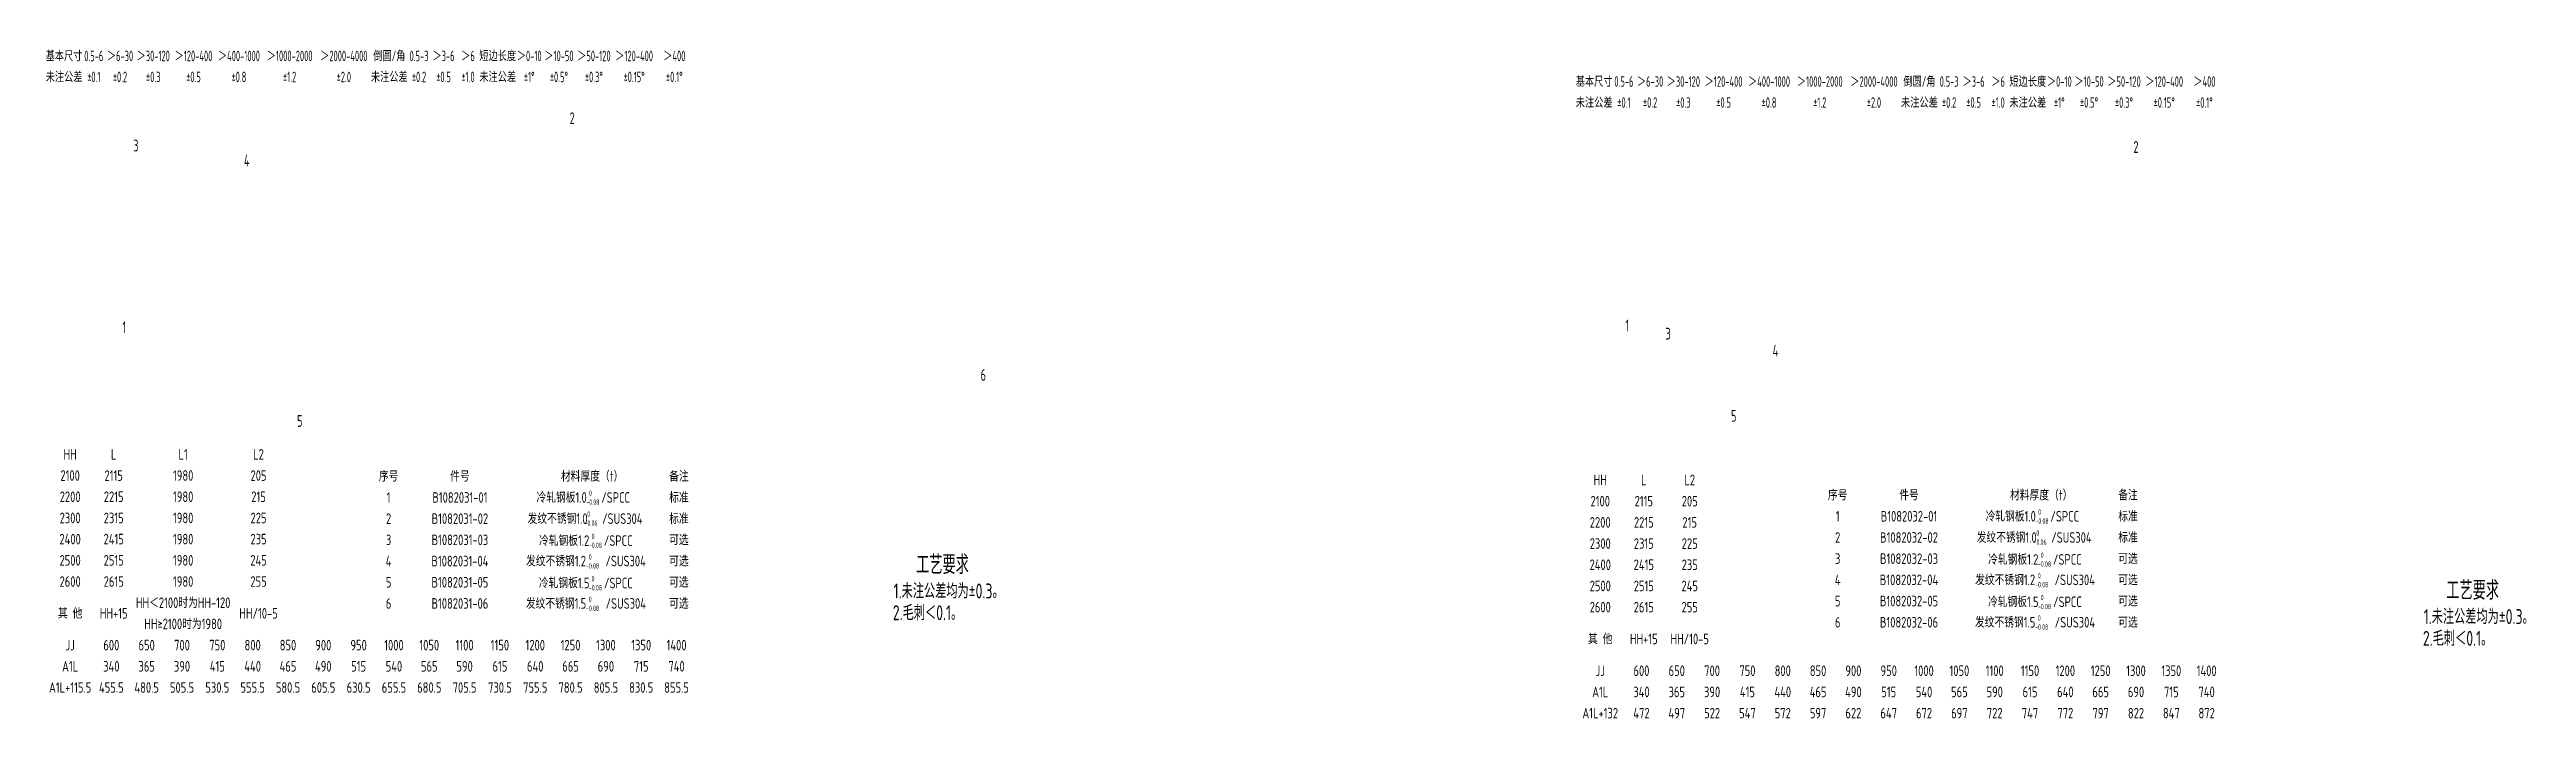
# Model space of a CAD drawing. Header units: inches. Extents: x 14216 to 120088, y -29410 to 23559.
# Drawn here: x 18541 to 24852, y -18978 to -17274 of the extents above; entities that cross this region are included whole.
import ezdxf
from ezdxf.enums import TextEntityAlignment as Align

# ---------------------------------------------------------------- set-up
doc = ezdxf.new("R2010")
doc.units = ezdxf.units.IN
doc.header["$LTSCALE"] = 0.3
doc.header["$MEASUREMENT"] = 0
doc.layers.add('2', color=2, linetype='Continuous')
doc.layers.add('2细实线', color=2, linetype='Continuous')
doc.layers.add('粗实线', color=7, linetype='Continuous', lineweight=30)
doc.styles.add('HZ', font='isocp2.shx', dxfattribs={"width": 0.7, "bigfont": 'hztxt.shx'})

msp = doc.modelspace()

# ---------------------------------------------------------------- texts
at = {"layer": '2', "color": 4, "style": 'HZ', "width": 0.7}
for s, p in [('2', (19865.995, -17463.705)), ('3', (18754.004, -17533.259)), ('4', (19036.243, -17571.23)), ('2', (23850.205, -17536.909)), ('1', (18726.601, -17996.276)), ('1', (22555.876, -17991.615)), ('3', (22658.003, -18012.621)), ('4', (22930.885, -18055.524)), ('6', (20912.927, -18117.72)), ('5', (19171.46, -18234.974)), ('5', (22825.023, -18221.981))]:
    msp.add_text(s, height=30, dxfattribs=at).set_placement(p)
at = {"layer": '2', "style": 'HZ', "width": 0.8}
for s, p in [('HH', (18593.243, -18304.946)), ('L', (18704.243, -18304.946)), ('L1', (18881.243, -18304.946)), ('L2', (19073.243, -18304.946)), ('2100', (18593.243, -18358.946)), ('2115', (18704.243, -18358.946)), ('1980', (18881.243, -18358.946)), ('205', (19073.243, -18358.946)), ('序号', (19404.635, -18360.798)), ('件号', (19586.309, -18360.798)), ('材料厚度（t）', (19923.195, -18360.798)), ('备注', (20144.257, -18360.798)), ('HH', (22491.66, -18370.2)), ('L', (22602.66, -18370.2)), ('L2', (22719.66, -18370.2)), ('2200', (18593.243, -18412.946)), ('2215', (18704.243, -18412.946)), ('1980', (18881.243, -18412.946)), ('215', (19073.243, -18412.946)), ('1', (19404.635, -18414.798)), ('B1082031-01', (19586.309, -18414.798)), ('冷轧钢板1.0   /SPCC', (19900.469, -18414.798)), ('标准', (20144.257, -18414.798)), ('2100', (22491.66, -18424.2)), ('2115', (22602.66, -18424.2)), ('205', (22719.66, -18424.2)), ('序号', (23096.681, -18408.712)), ('件号', (23278.356, -18408.712)), ('材料厚度（t）', (23615.241, -18408.712)), ('备注', (23836.303, -18408.712)), ('2300', (18593.243, -18466.946)), ('2315', (18704.243, -18466.946)), ('1980', (18881.243, -18466.946)), ('225', (19073.243, -18466.946)), ('2', (19404.635, -18468.798)), ('B1082031-02', (19586.309, -18468.798)), ('发纹不锈钢1.0   /SUS304 ', (19911.284, -18468.798)), ('标准', (20144.257, -18468.798)), ('2200', (22491.66, -18478.2)), ('2215', (22602.66, -18478.2)), ('215', (22719.66, -18478.2)), ('1', (23096.681, -18462.712)), ('B1082032-01', (23278.356, -18462.712)), ('冷轧钢板1.0   /SPCC', (23592.515, -18462.712)), ('标准', (23836.303, -18462.712)), ('2400', (18593.243, -18520.946)), ('2415', (18704.243, -18520.946)), ('1980', (18881.243, -18520.946)), ('235', (19073.243, -18520.946)), ('3', (19404.635, -18522.798)), ('B1082031-03', (19586.309, -18522.798)), ('冷轧钢板1.2   /SPCC', (19907.013, -18524.737)), ('可选', (20144.257, -18522.798)), ('2300', (22491.66, -18532.2)), ('2315', (22602.66, -18532.2)), ('225', (22719.66, -18532.2)), ('2', (23096.681, -18516.712)), ('B1082032-02', (23278.356, -18516.712)), ('发纹不锈钢1.0   /SUS304 ', (23603.33, -18516.712)), ('标准', (23836.303, -18516.712)), ('2500', (18593.243, -18574.946)), ('2600', (18593.243, -18628.946)), ('2515', (18704.243, -18574.946)), ('2615', (18704.243, -18628.946)), ('1980', (18881.243, -18574.946)), ('1980', (18881.243, -18628.946)), ('245', (19073.243, -18574.946)), ('255', (19073.243, -18628.946)), ('4', (19404.635, -18576.798)), ('B1082031-04', (19586.309, -18576.798)), ('发纹不锈钢1.2    /SUS304 ', (19913.528, -18576.798)), ('冷轧钢板1.5   /SPCC', (19907.013, -18632.737)), ('可选', (20144.257, -18576.798)), ('可选', (20144.257, -18630.798)), ('2400', (22491.66, -18586.2)), ('2415', (22602.66, -18586.2)), ('235', (22719.66, -18586.2)), ('4', (23096.681, -18624.712)), ('3', (23096.681, -18570.712)), ('B1082032-04', (23278.356, -18624.712)), ('B1082032-03', (23278.356, -18570.712)), ('发纹不锈钢1.2    /SUS304 ', (23605.574, -18624.712)), ('冷轧钢板1.2   /SPCC', (23599.059, -18572.651)), ('可选', (23836.303, -18570.712)), ('可选', (23836.303, -18624.712)), ('HH＜2100时为HH-120', (18881.243, -18682.946)), ('5', (19404.635, -18630.798)), ('6', (19404.635, -18684.798)), ('B1082031-05', (19586.309, -18630.798)), ('B1082031-06', (19586.309, -18684.798)), ('发纹不锈钢1.5    /SUS304 ', (19913.528, -18684.798)), ('可选', (20144.257, -18684.798)), ('2500', (22491.66, -18640.2)), ('2515', (22602.66, -18640.2)), ('245', (22719.66, -18640.2)), ('5', (23096.681, -18678.712)), ('B1082032-05', (23278.356, -18678.712)), ('冷轧钢板1.5   /SPCC', (23599.059, -18680.651)), ('可选', (23836.303, -18678.712)), ('其 他', (18593.243, -18709.946)), ('HH+15', (18704.243, -18709.946)), ('HH≥2100时为1980', (18881.243, -18736.946)), ('HH/10-5', (19073.243, -18709.946)), ('2600', (22491.66, -18694.2)), ('2615', (22602.66, -18694.2)), ('255', (22719.66, -18694.2)), ('6', (23096.681, -18732.712)), ('B1082032-06', (23278.356, -18732.712)), ('发纹不锈钢1.5    /SUS304 ', (23605.574, -18732.712)), ('可选', (23836.303, -18732.712)), ('其 他', (22491.66, -18775.2)), ('HH+15', (22602.66, -18775.2)), ('HH/10-5', (22719.66, -18775.2))]:
    msp.add_text(s, height=27, dxfattribs=at).set_placement(p, align=Align.MIDDLE_CENTER)
at = {"layer": '2', "color": 6, "style": 'HZ', "width": 0.75}
for s, p in [('1.未注公差均为±0.3。', (20691.315, -18672.028)), ('2.毛刺＜0.1。', (20689.169, -18727.423)), ('1.未注公差均为±0.3。', (24589.732, -18737.281)), ('2.毛刺＜0.1。', (24587.586, -18792.677))]:
    msp.add_text(s, height=38, dxfattribs=at).set_placement(p)
at = {"layer": '2', "char_height": 13.728, "attachment_point": 1, "style": 'HZ'}
for s, insert in [(' 0\\P-0.08', (19908.577, -18396.946)), (' 0\\P-0.06', (19903.97, -18450.463)), (' 0\\P-0.08', (23600.623, -18444.86)), (' 0\\P-0.08', (19915.12, -18506.886)), (' 0\\P-0.06', (23596.016, -18498.377)), (' 0\\P-0.08', (19907.897, -18559.323)), (' 0\\P-0.08', (19915.12, -18614.886)), (' 0\\P-0.08', (23599.943, -18607.237)), (' 0\\P-0.08', (23607.167, -18554.8)), (' 0\\P-0.08', (19907.897, -18667.323)), (' 0\\P-0.08', (23607.167, -18662.8)), (' 0\\P-0.08', (23599.943, -18715.237))]:
    msp.add_mtext(s, dxfattribs=dict(at, insert=insert))
at = {"layer": '2细实线', "linetype": 'ByBlock', "style": 'HZ', "width": 0.65}
for s, p in [('基本尺寸', (18577.793, -17290.07)), ('0.5-6', (18653.528, -17290.07)), ('＞6-30', (18720.353, -17290.07)), ('＞30-120', (18804.998, -17290.07)), ('＞120-400', (18907.463, -17290.07)), ('＞400-1000', (19023.293, -17290.07)), ('＞1000-2000', (19152.488, -17290.07)), ('＞2000-4000', (19290.593, -17290.07)), ('倒圆/角', (19406.423, -17290.07)), ('0.5-3', (19482.158, -17290.07)), ('＞3-6', (19544.528, -17290.07)), ('＞6', (19606.898, -17290.07)), ('短边长度', (19682.633, -17290.07)), ('＞0-10', (19762.823, -17290.07)), ('＞10-50', (19838.558, -17290.07)), ('＞50-120', (19927.658, -17290.07)), ('＞120-400', (20030.123, -17290.07)), ('＞400', (20132.588, -17290.07)), ('未注公差', (18577.793, -17343.53)), ('%%p0.1', (18653.528, -17343.53)), ('%%p0.2', (18720.353, -17343.53)), ('%%p0.3', (18804.998, -17343.53)), ('%%p0.5', (18907.463, -17343.53)), ('%%p0.8', (19023.293, -17343.53)), ('%%p1.2', (19152.488, -17343.53)), ('%%p2.0', (19290.593, -17343.53)), ('未注公差', (19406.423, -17343.53)), ('%%p0.2', (19482.158, -17343.53)), ('%%p0.5', (19544.528, -17343.53)), ('%%p1.0', (19606.898, -17343.53)), ('未注公差', (19682.633, -17343.53)), ('%%p1%%d', (19762.823, -17343.53)), ('%%p0.5%%d', (19838.558, -17343.53)), ('%%p0.3%%d', (19927.658, -17343.53)), ('%%p0.15%%d', (20030.123, -17343.53)), ('%%p0.1%%d', (20132.588, -17343.53)), ('基本尺寸', (22476.21, -17355.324)), ('0.5-6', (22551.945, -17355.324)), ('＞6-30', (22618.77, -17355.324)), ('＞30-120', (22703.415, -17355.324)), ('＞120-400', (22805.88, -17355.324)), ('＞400-1000', (22921.71, -17355.324)), ('＞1000-2000', (23050.905, -17355.324)), ('＞2000-4000', (23189.01, -17355.324)), ('倒圆/角', (23304.84, -17355.324)), ('0.5-3', (23380.575, -17355.324)), ('＞3-6', (23442.945, -17355.324)), ('＞6', (23505.315, -17355.324)), ('短边长度', (23581.05, -17355.324)), ('＞0-10', (23661.24, -17355.324)), ('＞10-50', (23736.975, -17355.324)), ('＞50-120', (23826.075, -17355.324)), ('＞120-400', (23928.54, -17355.324)), ('＞400', (24031.005, -17355.324)), ('未注公差', (22476.21, -17408.784)), ('%%p0.1', (22551.945, -17408.784)), ('%%p0.2', (22618.77, -17408.784)), ('%%p0.3', (22703.415, -17408.784)), ('%%p0.5', (22805.88, -17408.784)), ('%%p0.8', (22921.71, -17408.784)), ('%%p1.2', (23050.905, -17408.784)), ('%%p2.0', (23189.01, -17408.784)), ('未注公差', (23304.84, -17408.784)), ('%%p0.2', (23380.575, -17408.784)), ('%%p0.5', (23442.945, -17408.784)), ('%%p1.0', (23505.315, -17408.784)), ('未注公差', (23581.05, -17408.784)), ('%%p1%%d', (23661.24, -17408.784)), ('%%p0.5%%d', (23736.975, -17408.784)), ('%%p0.3%%d', (23826.075, -17408.784)), ('%%p0.15%%d', (23928.54, -17408.784)), ('%%p0.1%%d', (24031.005, -17408.784))]:
    msp.add_text(s, height=26.73, dxfattribs=at).set_placement(p, align=Align.MIDDLE_CENTER)
at = {"layer": '2细实线', "style": 'HZ', "width": 0.8}
for s, p in [('JJ', (18593.243, -18790.946)), ('600', (18698.243, -18790.946)), ('650', (18788.243, -18790.946)), ('700', (18878.243, -18790.946)), ('750', (18968.243, -18790.946)), ('800', (19058.243, -18790.946)), ('850', (19148.243, -18790.946)), ('900', (19238.243, -18790.946)), ('950', (19328.243, -18790.946)), ('1000', (19418.243, -18790.946)), ('1050', (19508.243, -18790.946)), ('1100', (19598.243, -18790.946)), ('1150', (19688.243, -18790.946)), ('1200', (19778.243, -18790.946)), ('1250', (19868.243, -18790.946)), ('1300', (19958.243, -18790.946)), ('1350', (20048.243, -18790.946)), ('1400', (20138.243, -18790.946)), ('A1L', (18593.243, -18844.946)), ('340', (18698.243, -18844.946)), ('365', (18788.243, -18844.946)), ('390', (18878.243, -18844.946)), ('415', (18968.243, -18844.946)), ('440', (19058.243, -18844.946)), ('465', (19148.243, -18844.946)), ('490', (19238.243, -18844.946)), ('515', (19328.243, -18844.946)), ('540', (19418.243, -18844.946)), ('565', (19508.243, -18844.946)), ('590', (19598.243, -18844.946)), ('615', (19688.243, -18844.946)), ('640', (19778.243, -18844.946)), ('665', (19868.243, -18844.946)), ('690', (19958.243, -18844.946)), ('715', (20048.243, -18844.946)), ('740', (20138.243, -18844.946)), ('JJ', (22491.66, -18856.2)), ('600', (22596.66, -18856.2)), ('650', (22686.66, -18856.2)), ('700', (22776.66, -18856.2)), ('750', (22866.66, -18856.2)), ('800', (22956.66, -18856.2)), ('850', (23046.66, -18856.2)), ('900', (23136.66, -18856.2)), ('950', (23226.66, -18856.2)), ('1000', (23316.66, -18856.2)), ('1050', (23406.66, -18856.2)), ('1100', (23496.66, -18856.2)), ('1150', (23586.66, -18856.2)), ('1200', (23676.66, -18856.2)), ('1250', (23766.66, -18856.2)), ('1300', (23856.66, -18856.2)), ('1350', (23946.66, -18856.2)), ('1400', (24036.66, -18856.2)), ('A1L+115.5', (18593.243, -18898.946)), ('455.5', (18698.243, -18898.946)), ('480.5', (18788.243, -18898.946)), ('505.5', (18878.243, -18898.946)), ('530.5', (18968.243, -18898.946)), ('555.5', (19058.243, -18898.946)), ('580.5', (19148.243, -18898.946)), ('605.5', (19238.243, -18898.946)), ('630.5', (19328.243, -18898.946)), ('655.5', (19418.243, -18898.946)), ('680.5', (19508.243, -18898.946)), ('705.5', (19598.243, -18898.946)), ('730.5', (19688.243, -18898.946)), ('755.5', (19778.243, -18898.946)), ('780.5', (19868.243, -18898.946)), ('805.5', (19958.243, -18898.946)), ('830.5', (20048.243, -18898.946)), ('855.5', (20138.243, -18898.946)), ('A1L', (22491.66, -18910.2)), ('340', (22596.66, -18910.2)), ('365', (22686.66, -18910.2)), ('390', (22776.66, -18910.2)), ('415', (22866.66, -18910.2)), ('440', (22956.66, -18910.2)), ('465', (23046.66, -18910.2)), ('490', (23136.66, -18910.2)), ('515', (23226.66, -18910.2)), ('540', (23316.66, -18910.2)), ('565', (23406.66, -18910.2)), ('590', (23496.66, -18910.2)), ('615', (23586.66, -18910.2)), ('640', (23676.66, -18910.2)), ('665', (23766.66, -18910.2)), ('690', (23856.66, -18910.2)), ('715', (23946.66, -18910.2)), ('740', (24036.66, -18910.2)), ('A1L+132', (22491.66, -18964.2)), ('472', (22596.66, -18964.2)), ('497', (22686.66, -18964.2)), ('522', (22776.66, -18964.2)), ('547', (22866.66, -18964.2)), ('572', (22956.66, -18964.2)), ('597', (23046.66, -18964.2)), ('622', (23136.66, -18964.2)), ('647', (23226.66, -18964.2)), ('672', (23316.66, -18964.2)), ('697', (23406.66, -18964.2)), ('722', (23496.66, -18964.2)), ('747', (23586.66, -18964.2)), ('772', (23676.66, -18964.2)), ('797', (23766.66, -18964.2)), ('822', (23856.66, -18964.2)), ('847', (23946.66, -18964.2)), ('872', (24036.66, -18964.2))]:
    msp.add_text(s, height=27, dxfattribs=at).set_placement(p, align=Align.MIDDLE_CENTER)
at = {"layer": '粗实线', "color": 3, "linetype": 'Continuous', "lineweight": -3, "style": 'HZ', "width": 0.7}
for p in [(20748.71, -18610.108), (24647.127, -18675.362)]:
    msp.add_text('工艺要求', height=48, dxfattribs=at).set_placement(p)

doc.saveas('drawing.dxf')
